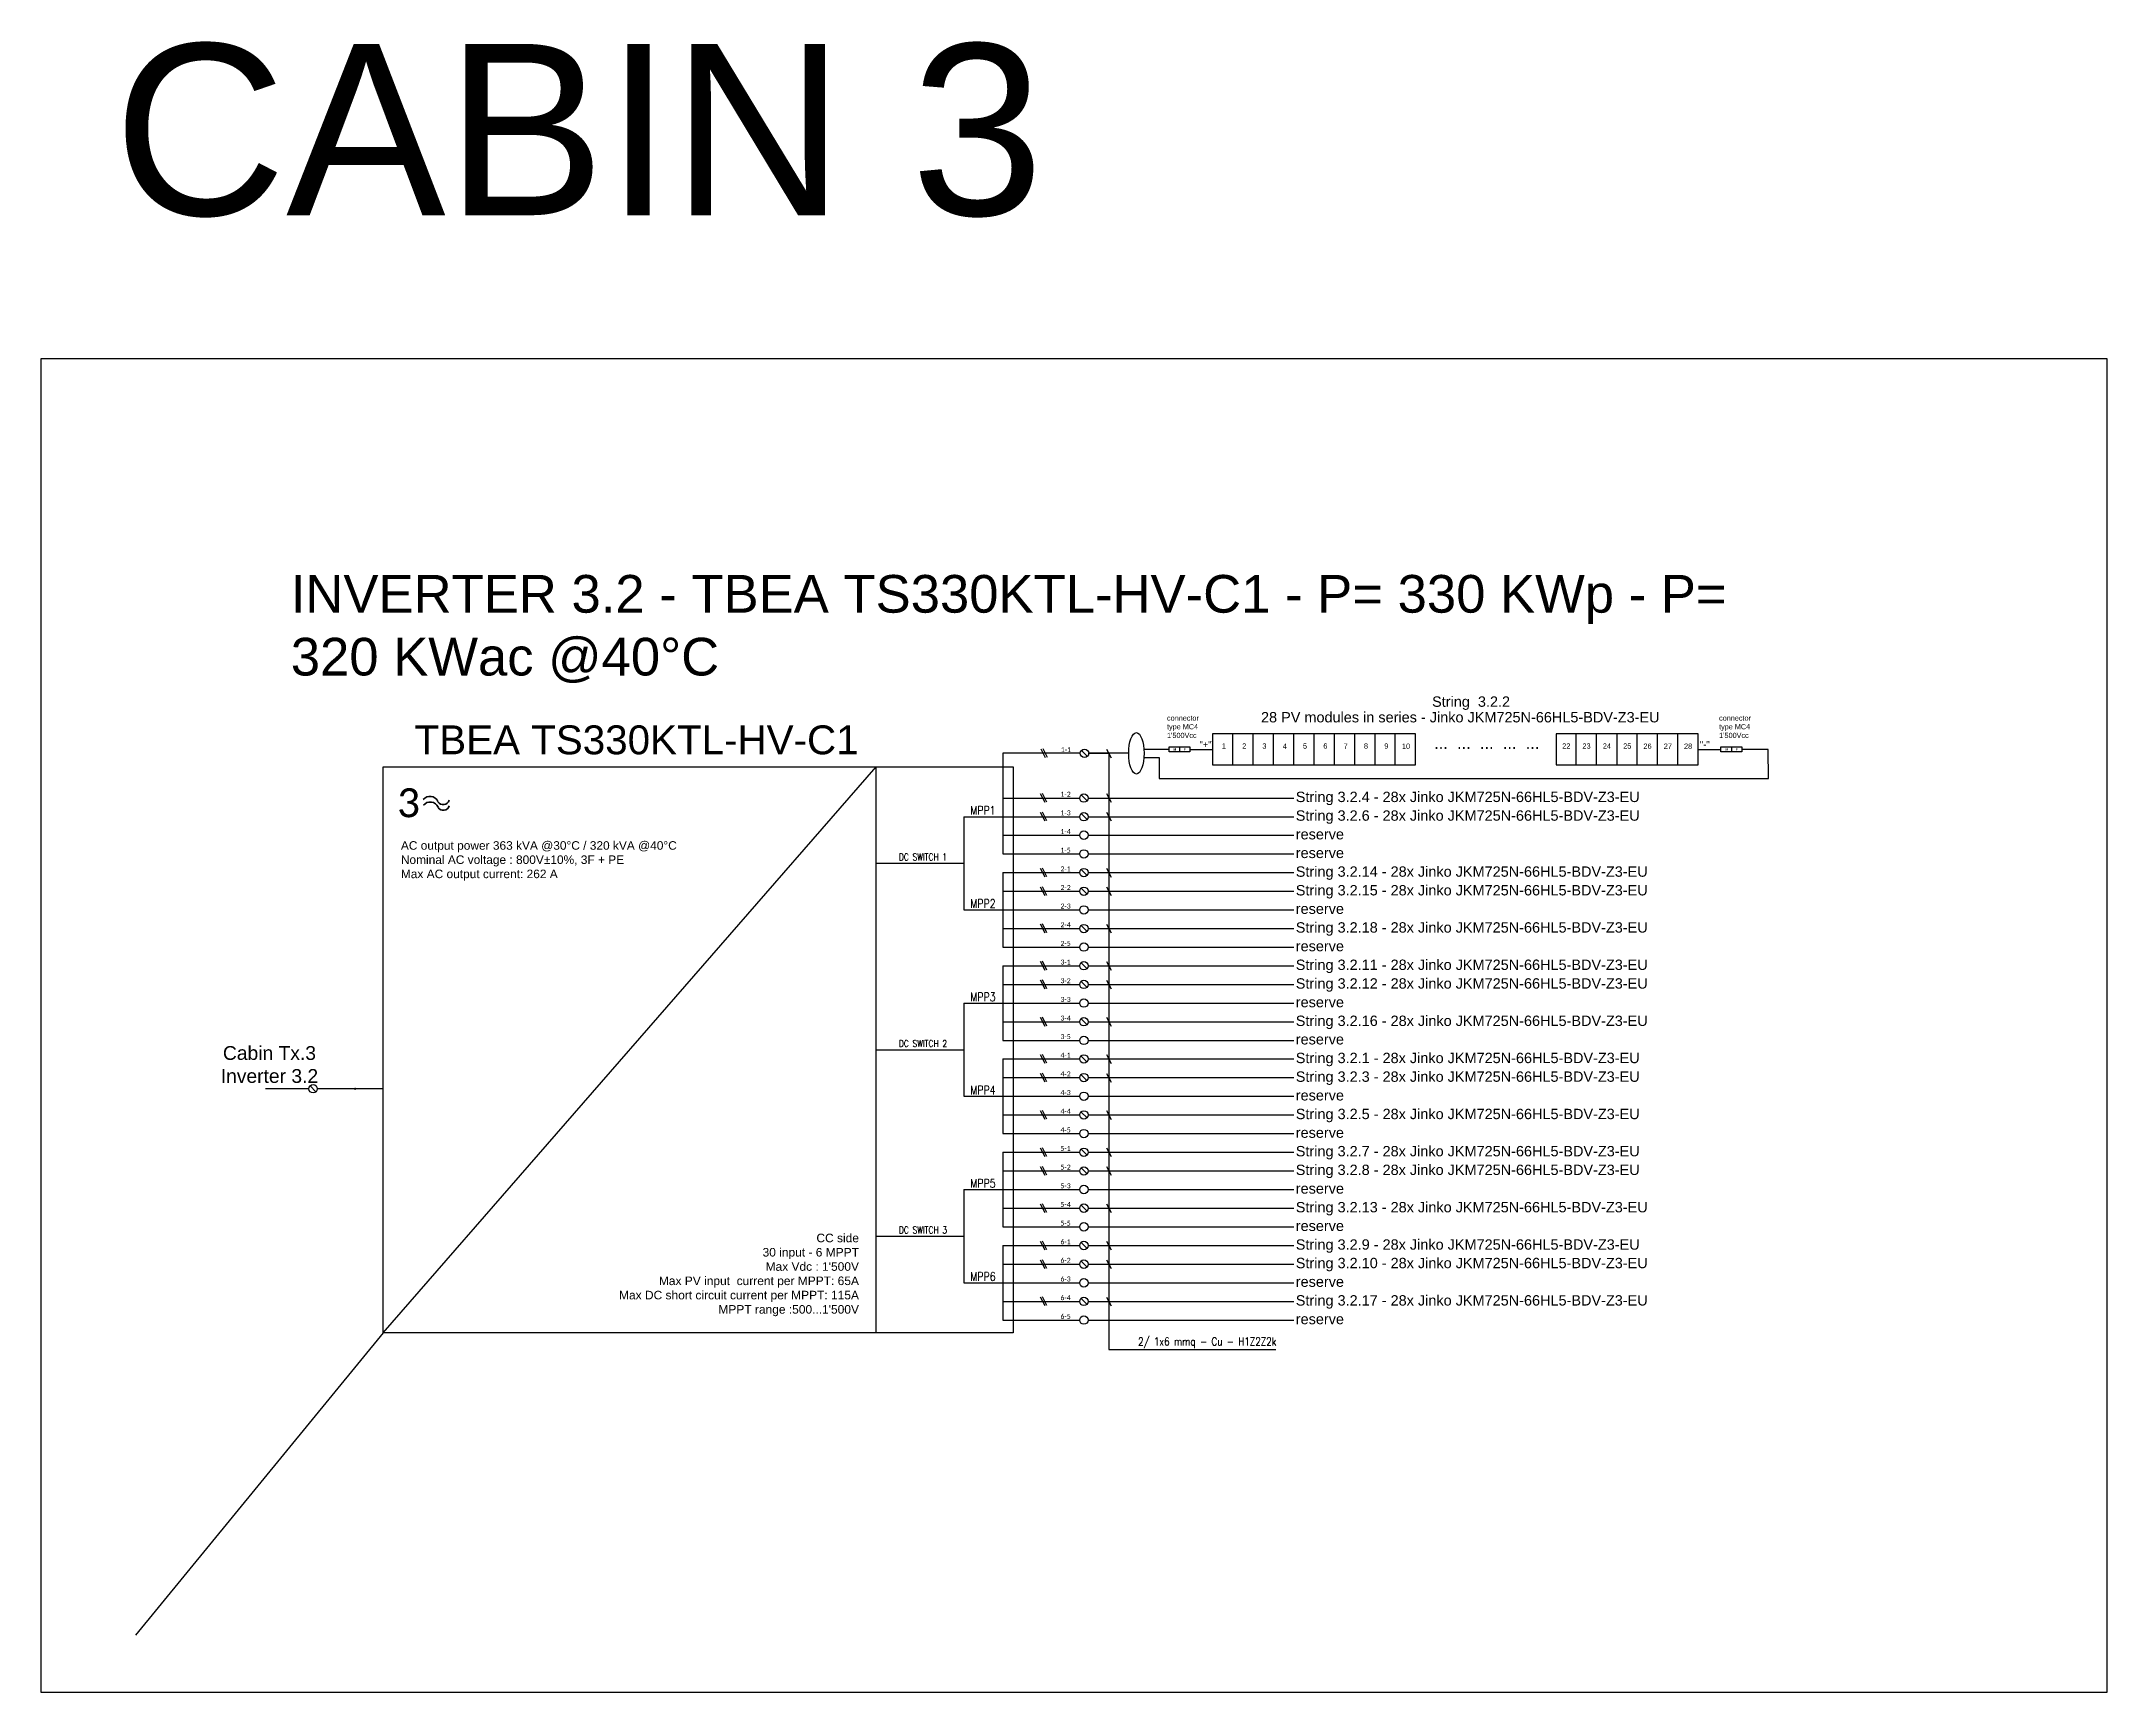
# Model space of a CAD drawing. Header units: millimetres. Extents: x 14856 to 141494, y 133975 to 167686.
# Drawn here: x 29178 to 41240, y 133975 to 143614 of the extents above; entities that cross this region are included whole.
import ezdxf

# ---------------------------------------------------------------- set-up
doc = ezdxf.new("R2010")
doc.units = ezdxf.units.MM
doc.layers.add('-Testi', color=1, linetype='Continuous')
doc.styles.add('Legend', font='calibri.ttf')
doc.styles.add('SIMPLEX', font='SIMPLEX', dxfattribs={"width": 0.8})
doc.styles.get("Standard").update_dxf_attribs({"font": 'arial.ttf'})

# ---------------------------------------------------------------- blocks, each defined once
blk = doc.blocks.new('P00102')
at = {"color": 1, "linetype": 'ByBlock', "lineweight": 25}
for p, q in [((0, 4), (-4, -4)), ((2, 4), (-2, -4)), ((4, 4), (0, -4))]:
    blk.add_line(p, q, dxfattribs=at)
blk = doc.blocks.new('P00')
at = {"color": 1}
for points in [[(-19, 26), (7, -25)], [(20, -25), (-6, 26)]]:
    blk.add_lwpolyline(points, dxfattribs=at)

msp = doc.modelspace()

# ---------------------------------------------------------------- linework, layer by layer
for points in [[(36018, 139572), (36018, 139390), (37204, 139390), (37204, 139572), (36018, 139572)], [(36137, 139390), (36137, 139572)], [(36255, 139390), (36255, 139571)], [(36374, 139389), (36374, 139571)], [(36492, 139390), (36492, 139572)], [(36611, 139390), (36611, 139571)], [(36730, 139389), (36730, 139571)], [(36848, 139390), (36848, 139572)], [(36967, 139390), (36967, 139571)], [(37085, 139389), (37085, 139571)], [(38024, 139572), (38024, 139390), (38854, 139390), (38854, 139572), (38024, 139572)], [(38142, 139390), (38142, 139572)], [(38261, 139390), (38261, 139571)], [(38380, 139389), (38380, 139571)], [(38498, 139390), (38498, 139572)], [(38617, 139390), (38617, 139571)], [(38617, 139390), (38617, 139571)], [(38735, 139389), (38735, 139571)], [(38735, 139389), (38735, 139571)], [(38854, 139390), (38854, 139572)], [(34793, 139458), (34793, 138871)], [(35288, 139440), (35253, 139475)], [(35292, 139458), (35412, 139458), (35412, 135978)], [(35399, 139483), (35425, 139432)], [(35825, 139496), (35825, 139466)], [(35885, 139481), (36018, 139481)], [(38854, 139481), (38987, 139481)], [(39048, 139496), (39048, 139466)], [(31174, 136075), (34053, 139379)], [(34053, 136075), (34053, 139379)], [(35285, 139180), (35250, 139215)], [(35399, 139223), (35425, 139172)], [(34565, 139088), (34793, 139088)], [(34565, 139088), (34565, 138544)], [(35285, 139071), (35250, 139106)], [(35399, 139114), (35425, 139063)], [(34053, 138816), (34565, 138816)], [(34793, 138762), (34793, 138327)], [(35285, 138745), (35250, 138779)], [(35399, 138787), (35425, 138736)], [(35285, 138636), (35250, 138670)], [(35399, 138679), (35425, 138628)], [(34565, 138544), (34793, 138544)], [(35285, 138418), (35250, 138453)], [(35399, 138461), (35425, 138410)], [(35285, 138200), (35250, 138235)], [(35399, 138243), (35425, 138192)], [(34793, 138218), (34793, 137782)], [(35285, 138091), (35250, 138126)], [(35399, 138134), (35425, 138083)], [(34565, 138000), (34793, 138000)], [(34565, 138000), (34565, 137456)], [(35285, 137874), (35250, 137909)], [(35399, 137917), (35425, 137866)], [(34053, 137728), (34565, 137728)], [(34793, 137674), (34793, 137238)], [(35285, 137656), (35250, 137691)], [(35399, 137699), (35425, 137648)], [(30782, 137483), (30748, 137517)], [(35285, 137547), (35250, 137582)], [(35399, 137590), (35425, 137539)], [(31174, 137500), (30790, 137500)], [(34565, 137456), (34793, 137456)], [(35285, 137330), (35250, 137364)], [(35399, 137373), (35425, 137321)], [(35285, 137112), (35250, 137147)], [(35399, 137155), (35425, 137104)], [(34793, 137129), (34793, 136694)], [(35285, 137003), (35250, 137038)], [(35399, 137046), (35425, 136995)], [(34565, 136912), (34793, 136912)], [(34565, 136912), (34565, 136367)], [(35285, 136785), (35250, 136820)], [(35399, 136828), (35425, 136777)], [(34053, 136640), (34565, 136640)], [(34793, 136585), (34793, 136150)], [(35285, 136568), (35250, 136603)], [(35399, 136611), (35425, 136560)], [(35285, 136459), (35250, 136494)], [(35399, 136502), (35425, 136451)], [(34565, 136367), (34793, 136367)], [(35285, 136241), (35250, 136276)], [(35399, 136284), (35425, 136233)], [(35412, 135978), (36387, 135978)]]:
    msp.add_lwpolyline(points)
at = {"color": 40}
for points in [[(35246, 139458), (34793, 139458)], [(35528, 139458), (35295, 139458)], [(35618, 139483), (35763, 139483)], [(35618, 139433), (35707, 139433), (35707, 139311), (39264, 139311), (39263, 139481), (39109, 139481)]]:
    msp.add_lwpolyline(points, dxfattribs=at)
for points in [[(35764, 139496), (35885, 139496), (35885, 139466), (35764, 139466)], [(38987, 139496), (39109, 139496), (39109, 139466), (38987, 139466)], [(31174, 139379), (34854, 139379), (34854, 136075), (31174, 136075)]]:
    msp.add_lwpolyline(points, close=True)
at = {"color": 40, "linetype": 'Continuous'}
for points in [[(34793, 139197), (35243, 139197)], [(35292, 139197), (36492, 139197)], [(34793, 139088), (35243, 139088)], [(35292, 139088), (36492, 139088)], [(34793, 138762), (35243, 138762)], [(35292, 138762), (36492, 138762)], [(34793, 138653), (35243, 138653)], [(35292, 138653), (36492, 138653)], [(34793, 138435), (35243, 138435)], [(35292, 138435), (36492, 138435)], [(34793, 138218), (35243, 138218)], [(34793, 138109), (35243, 138109)], [(35292, 138218), (36492, 138218)], [(35292, 138109), (36492, 138109)], [(34793, 137891), (35243, 137891)], [(35292, 137891), (36492, 137891)], [(34793, 137674), (35243, 137674)], [(35292, 137674), (36492, 137674)], [(34793, 137565), (35243, 137565)], [(35292, 137565), (36492, 137565)], [(34793, 137347), (35243, 137347)], [(35292, 137347), (36492, 137347)], [(34793, 137129), (35243, 137129)], [(34793, 137020), (35243, 137020)], [(35292, 137129), (36492, 137129)], [(35292, 137020), (36492, 137020)], [(34793, 136803), (35243, 136803)], [(35292, 136803), (36492, 136803)], [(34793, 136585), (35243, 136585)], [(35292, 136585), (36492, 136585)], [(34793, 136476), (35243, 136476)], [(35292, 136476), (36492, 136476)], [(34793, 136259), (35243, 136259)], [(35292, 136259), (36492, 136259)]]:
    msp.add_lwpolyline(points, dxfattribs=at)
at = {"color": 8, "linetype": 'Continuous'}
for points in [[(34793, 138980), (35243, 138980)], [(35292, 138980), (36492, 138980)], [(34793, 138871), (35243, 138871)], [(35292, 138871), (36492, 138871)], [(34793, 138544), (35243, 138544)], [(35292, 138544), (36492, 138544)], [(34793, 138327), (35243, 138327)], [(35292, 138327), (36492, 138327)], [(34793, 138000), (35243, 138000)], [(35292, 138000), (36492, 138000)], [(34793, 137782), (35243, 137782)], [(35292, 137782), (36492, 137782)], [(34793, 137456), (35243, 137456)], [(35292, 137456), (36492, 137456)], [(34793, 137238), (35243, 137238)], [(35292, 137238), (36492, 137238)], [(34793, 136912), (35243, 136912)], [(35292, 136912), (36492, 136912)], [(34793, 136694), (35243, 136694)], [(35292, 136694), (36492, 136694)], [(34793, 136367), (35243, 136367)], [(35292, 136367), (36492, 136367)], [(34793, 136150), (35243, 136150)], [(35292, 136150), (36492, 136150)]]:
    msp.add_lwpolyline(points, dxfattribs=at)
at = {"color": 4}
msp.add_lwpolyline([(30740, 137500), (30488, 137500)], dxfattribs=at)
at = {"color": 7}
for centre in [(35270, 139458), (35267, 139197), (35267, 139088), (35267, 138762), (35267, 138653), (35267, 138435), (35267, 138218), (35267, 138109), (35267, 137891), (35267, 137674), (35267, 137565), (35267, 137347), (35267, 137129), (35267, 137020), (35267, 136803), (35267, 136585), (35267, 136476), (35267, 136259)]:
    msp.add_circle(centre, 24.6, dxfattribs=at)
at = {"color": 8}
for centre in [(35267, 138980), (35267, 138871), (35267, 138544), (35267, 138327), (35267, 138000), (35267, 137782), (35267, 137456), (35267, 137238), (35267, 136912), (35267, 136694), (35267, 136367), (35267, 136150)]:
    msp.add_circle(centre, 24.6, dxfattribs=at)
msp.add_circle((30765, 137500), 24.6)
at = {"lineweight": 35}
for centre, radius, start, end in [((31448, 139157), 50.1, 22.5771, 141.9874), ((31449, 139124), 50.1, 22.5771, 141.9874), ((31525, 139195), 36.5, 211.9962, 342.6174), ((31526, 139162), 36.5, 211.9962, 342.6174)]:
    msp.add_arc(centre, radius, start, end, dxfattribs=at)
msp.add_ellipse((35573, 139458), major_axis=(0, -121), ratio=0.370747)
at = {"layer": 'Defpoints', "color": 1}
msp.add_line((31174, 136075), (29729, 134311), dxfattribs=at)
msp.add_lwpolyline([(29178, 141762), (41240, 141762), (41240, 133975), (29178, 133975)], close=True, dxfattribs=at)

# ---------------------------------------------------------------- block references
for name, p in [('P00', (35034, 139458)), ('P00', (35031, 139197)), ('P00', (35031, 139089)), ('P00', (35031, 138762)), ('P00', (35031, 138653)), ('P00', (35031, 138436)), ('P00', (35031, 138218)), ('P00', (35031, 138109)), ('P00', (35031, 137891)), ('P00', (35031, 137674)), ('P00102', (31010, 137500)), ('P00', (35031, 137565)), ('P00', (35031, 137347)), ('P00', (35031, 137129)), ('P00', (35031, 137021)), ('P00', (35031, 136803)), ('P00', (35031, 136585)), ('P00', (35031, 136476)), ('P00', (35031, 136259))]:
    msp.add_blockref(name, p)

# ---------------------------------------------------------------- texts
at = {"layer": '-Testi', "color": 7, "attachment_point": 5, "style": 'SIMPLEX'}
for s, insert, char_height, width in [('MPP1', (34677, 139125), 50, 54.43), ('DC SWITCH 1', (34327, 138853), 40, 391.73), ('MPP2', (34677, 138581), 50, 54.43), ('MPP3', (34677, 138036), 50, 54.43), ('DC SWITCH 2', (34327, 137764), 40, 391.73), ('MPP4', (34677, 137492), 50, 54.43), ('MPP5', (34677, 136948), 50, 54.43), ('DC SWITCH 3', (34327, 136676), 40, 391.73), ('MPP6', (34677, 136404), 50, 54.43), ('2/ 1x6 mmq - Cu - H1Z2Z2k', (35987, 136017), 46.62, 1811.15)]:
    msp.add_mtext(s, dxfattribs=dict(at, insert=insert, char_height=char_height, width=width))
for s, insert, char_height, width, attachment_point in [('CABIN 3', (29599, 143599), 1000, 9076.37, 1), ('INVERTER 3.2 - TBEA TS330KTL-HV-C1 - P= 330 KWp - P= 320 KWac @40°C', (30635, 140499), 220, 8459.92, 1), ("connector type MC4\\P1'500Vcc", (35752, 139679), 30.34, 266.35, 1), ('28 PV modules in series - Jinko JKM725N-66HL5-BDV-Z3-EU', (36301, 139699), 60.44, 2681.98, 1), ("connector type MC4\\P1'500Vcc", (38976, 139679), 30.34, 266.35, 1), ('TBEA TS330KTL-HV-C1', (31358, 139621), 168.7, 3487.59, 1), ('\\pxql;{\\fArial|b1|i0|c0|p34;M}', (35789, 139488), 13.78, 16.7, 1), ('\\pxql;{\\fArial|b1|i0|c0|p34;F}', (35850, 139488), 13.78, 16.7, 1), ("''+''", (35941, 139529), 38.1, 72.4, 1), ('1 ', (36072, 139516), 30.8, 30.84, 1), ('2 ', (36191, 139516), 30.8, 30.84, 1), ('3 ', (36309, 139516), 30.8, 30.84, 1), ('4 ', (36428, 139515), 30.8, 30.84, 1), ('5 ', (36546, 139516), 30.8, 30.84, 1), ('6 ', (36665, 139516), 30.8, 30.84, 1), ('7 ', (36783, 139515), 30.8, 30.84, 1), ('8 ', (36902, 139516), 30.8, 30.84, 1), ('9 ', (37021, 139516), 30.8, 30.84, 1), ('10 ', (37124, 139515), 30.8, 30.84, 1), ('...  ...  ...  ...  ... ', (37312, 139553), 68.89, 747.03, 1), ('22 ', (38060, 139516), 30.8, 30.84, 1), ('23 ', (38178, 139516), 30.8, 30.84, 1), ('24 ', (38297, 139516), 30.8, 30.84, 1), ('25 ', (38416, 139516), 30.8, 30.84, 1), ('26 ', (38534, 139515), 30.8, 30.84, 1), ('27', (38653, 139515), 30.8, 30.84, 1), ('28 ', (38771, 139515), 30.8, 30.84, 1), ("''-''", (38863, 139529), 38.1, 72.4, 1), ('\\pxql;{\\fArial|b1|i0|c0|p34;M}', (39013, 139488), 13.78, 16.7, 1), ('\\pxql;{\\fArial|b1|i0|c0|p34;F}', (39073, 139488), 13.78, 16.7, 1), ('AC output power 363 kVA @30°C / 320 kVA @40°C\\PNominal AC voltage : 800V±10%, 3F + PE \\PMax AC output current: 262 A', (31278, 138945), 49.77, 2205.22, 1), ('\\pxqc;Cabin Tx.3\\PInverter 3.2', (30055, 137749), 80.48, 910.84, 1), ("CC side\\P30 input - 6 MPPT \\PMax Vdc : 1'500V\\PMax PV input  current per MPPT: 65A\\PMax DC short circuit current per MPPT: 115A \\PMPPT range :500...1'500V ", (33953, 136654), 50, 1795.44, 3)]:
    msp.add_mtext(s, dxfattribs=dict(insert=insert, char_height=char_height, width=width, attachment_point=attachment_point))
at = {"color": 7, "char_height": 60.44, "width": 4500, "attachment_point": 1}
for s, insert in [('String  3.2.2', (37300, 139790)), ('String 3.2.4 - 28x Jinko JKM725N-66HL5-BDV-Z3-EU', (36504, 139234)), ('String 3.2.6 - 28x Jinko JKM725N-66HL5-BDV-Z3-EU', (36504, 139125)), ('String 3.2.14 - 28x Jinko JKM725N-66HL5-BDV-Z3-EU', (36504, 138798)), ('String 3.2.15 - 28x Jinko JKM725N-66HL5-BDV-Z3-EU', (36504, 138689)), ('String 3.2.18 - 28x Jinko JKM725N-66HL5-BDV-Z3-EU', (36504, 138472)), ('String 3.2.11 - 28x Jinko JKM725N-66HL5-BDV-Z3-EU', (36504, 138254)), ('String 3.2.12 - 28x Jinko JKM725N-66HL5-BDV-Z3-EU', (36504, 138145)), ('String 3.2.16 - 28x Jinko JKM725N-66HL5-BDV-Z3-EU', (36504, 137927)), ('String 3.2.1 - 28x Jinko JKM725N-66HL5-BDV-Z3-EU', (36504, 137710)), ('String 3.2.3 - 28x Jinko JKM725N-66HL5-BDV-Z3-EU', (36504, 137601)), ('String 3.2.5 - 28x Jinko JKM725N-66HL5-BDV-Z3-EU', (36504, 137383)), ('String 3.2.7 - 28x Jinko JKM725N-66HL5-BDV-Z3-EU', (36504, 137166)), ('String 3.2.8 - 28x Jinko JKM725N-66HL5-BDV-Z3-EU', (36504, 137057)), ('String 3.2.13 - 28x Jinko JKM725N-66HL5-BDV-Z3-EU', (36504, 136839)), ('String 3.2.9 - 28x Jinko JKM725N-66HL5-BDV-Z3-EU', (36504, 136621)), ('String 3.2.10 - 28x Jinko JKM725N-66HL5-BDV-Z3-EU', (36504, 136513)), ('String 3.2.17 - 28x Jinko JKM725N-66HL5-BDV-Z3-EU', (36504, 136295))]:
    msp.add_mtext(s, dxfattribs=dict(at, insert=insert))
at = {"color": 7, "char_height": 28.9, "width": 87.84, "attachment_point": 1, "style": 'Legend'}
for s, insert in [('1-1', (35132, 139494)), ('1-2', (35130, 139234)), ('1-3', (35130, 139125)), ('2-1', (35130, 138798)), ('2-2', (35130, 138689)), ('2-4', (35130, 138472)), ('3-1', (35130, 138254)), ('3-2', (35130, 138145)), ('3-4', (35130, 137927)), ('4-1', (35130, 137710)), ('4-2', (35130, 137601)), ('4-4', (35130, 137383)), ('5-1', (35130, 137166)), ('5-2', (35130, 137057)), ('5-4', (35130, 136839)), ('6-1', (35130, 136621)), ('6-2', (35130, 136513)), ('6-4', (35130, 136295))]:
    msp.add_mtext(s, dxfattribs=dict(at, insert=insert))
at = {"insert": (31256, 139254), "char_height": 169, "width": 2757.72, "attachment_point": 1, "style": 'Legend'}
msp.add_mtext('3', dxfattribs=at)
at = {"color": 8, "char_height": 28.9, "width": 87.84, "attachment_point": 1, "style": 'Legend'}
for s, insert in [('1-4', (35130, 139016)), ('1-5', (35130, 138907)), ('2-3', (35130, 138581)), ('2-5', (35130, 138363)), ('3-3', (35130, 138036)), ('3-5', (35130, 137819)), ('4-3', (35130, 137492)), ('4-5', (35130, 137274)), ('5-3', (35130, 136948)), ('5-5', (35130, 136730)), ('6-3', (35130, 136404)), ('6-5', (35130, 136186))]:
    msp.add_mtext(s, dxfattribs=dict(at, insert=insert))
at = {"color": 8, "char_height": 60.4, "width": 4500, "attachment_point": 1}
for insert in [(36504, 139016), (36504, 138907), (36504, 138581), (36504, 138363), (36504, 138036), (36504, 137819), (36504, 137492), (36504, 137274), (36504, 136948), (36504, 136730), (36504, 136404), (36504, 136186)]:
    msp.add_mtext('reserve', dxfattribs=dict(at, insert=insert))

doc.saveas('drawing.dxf')
